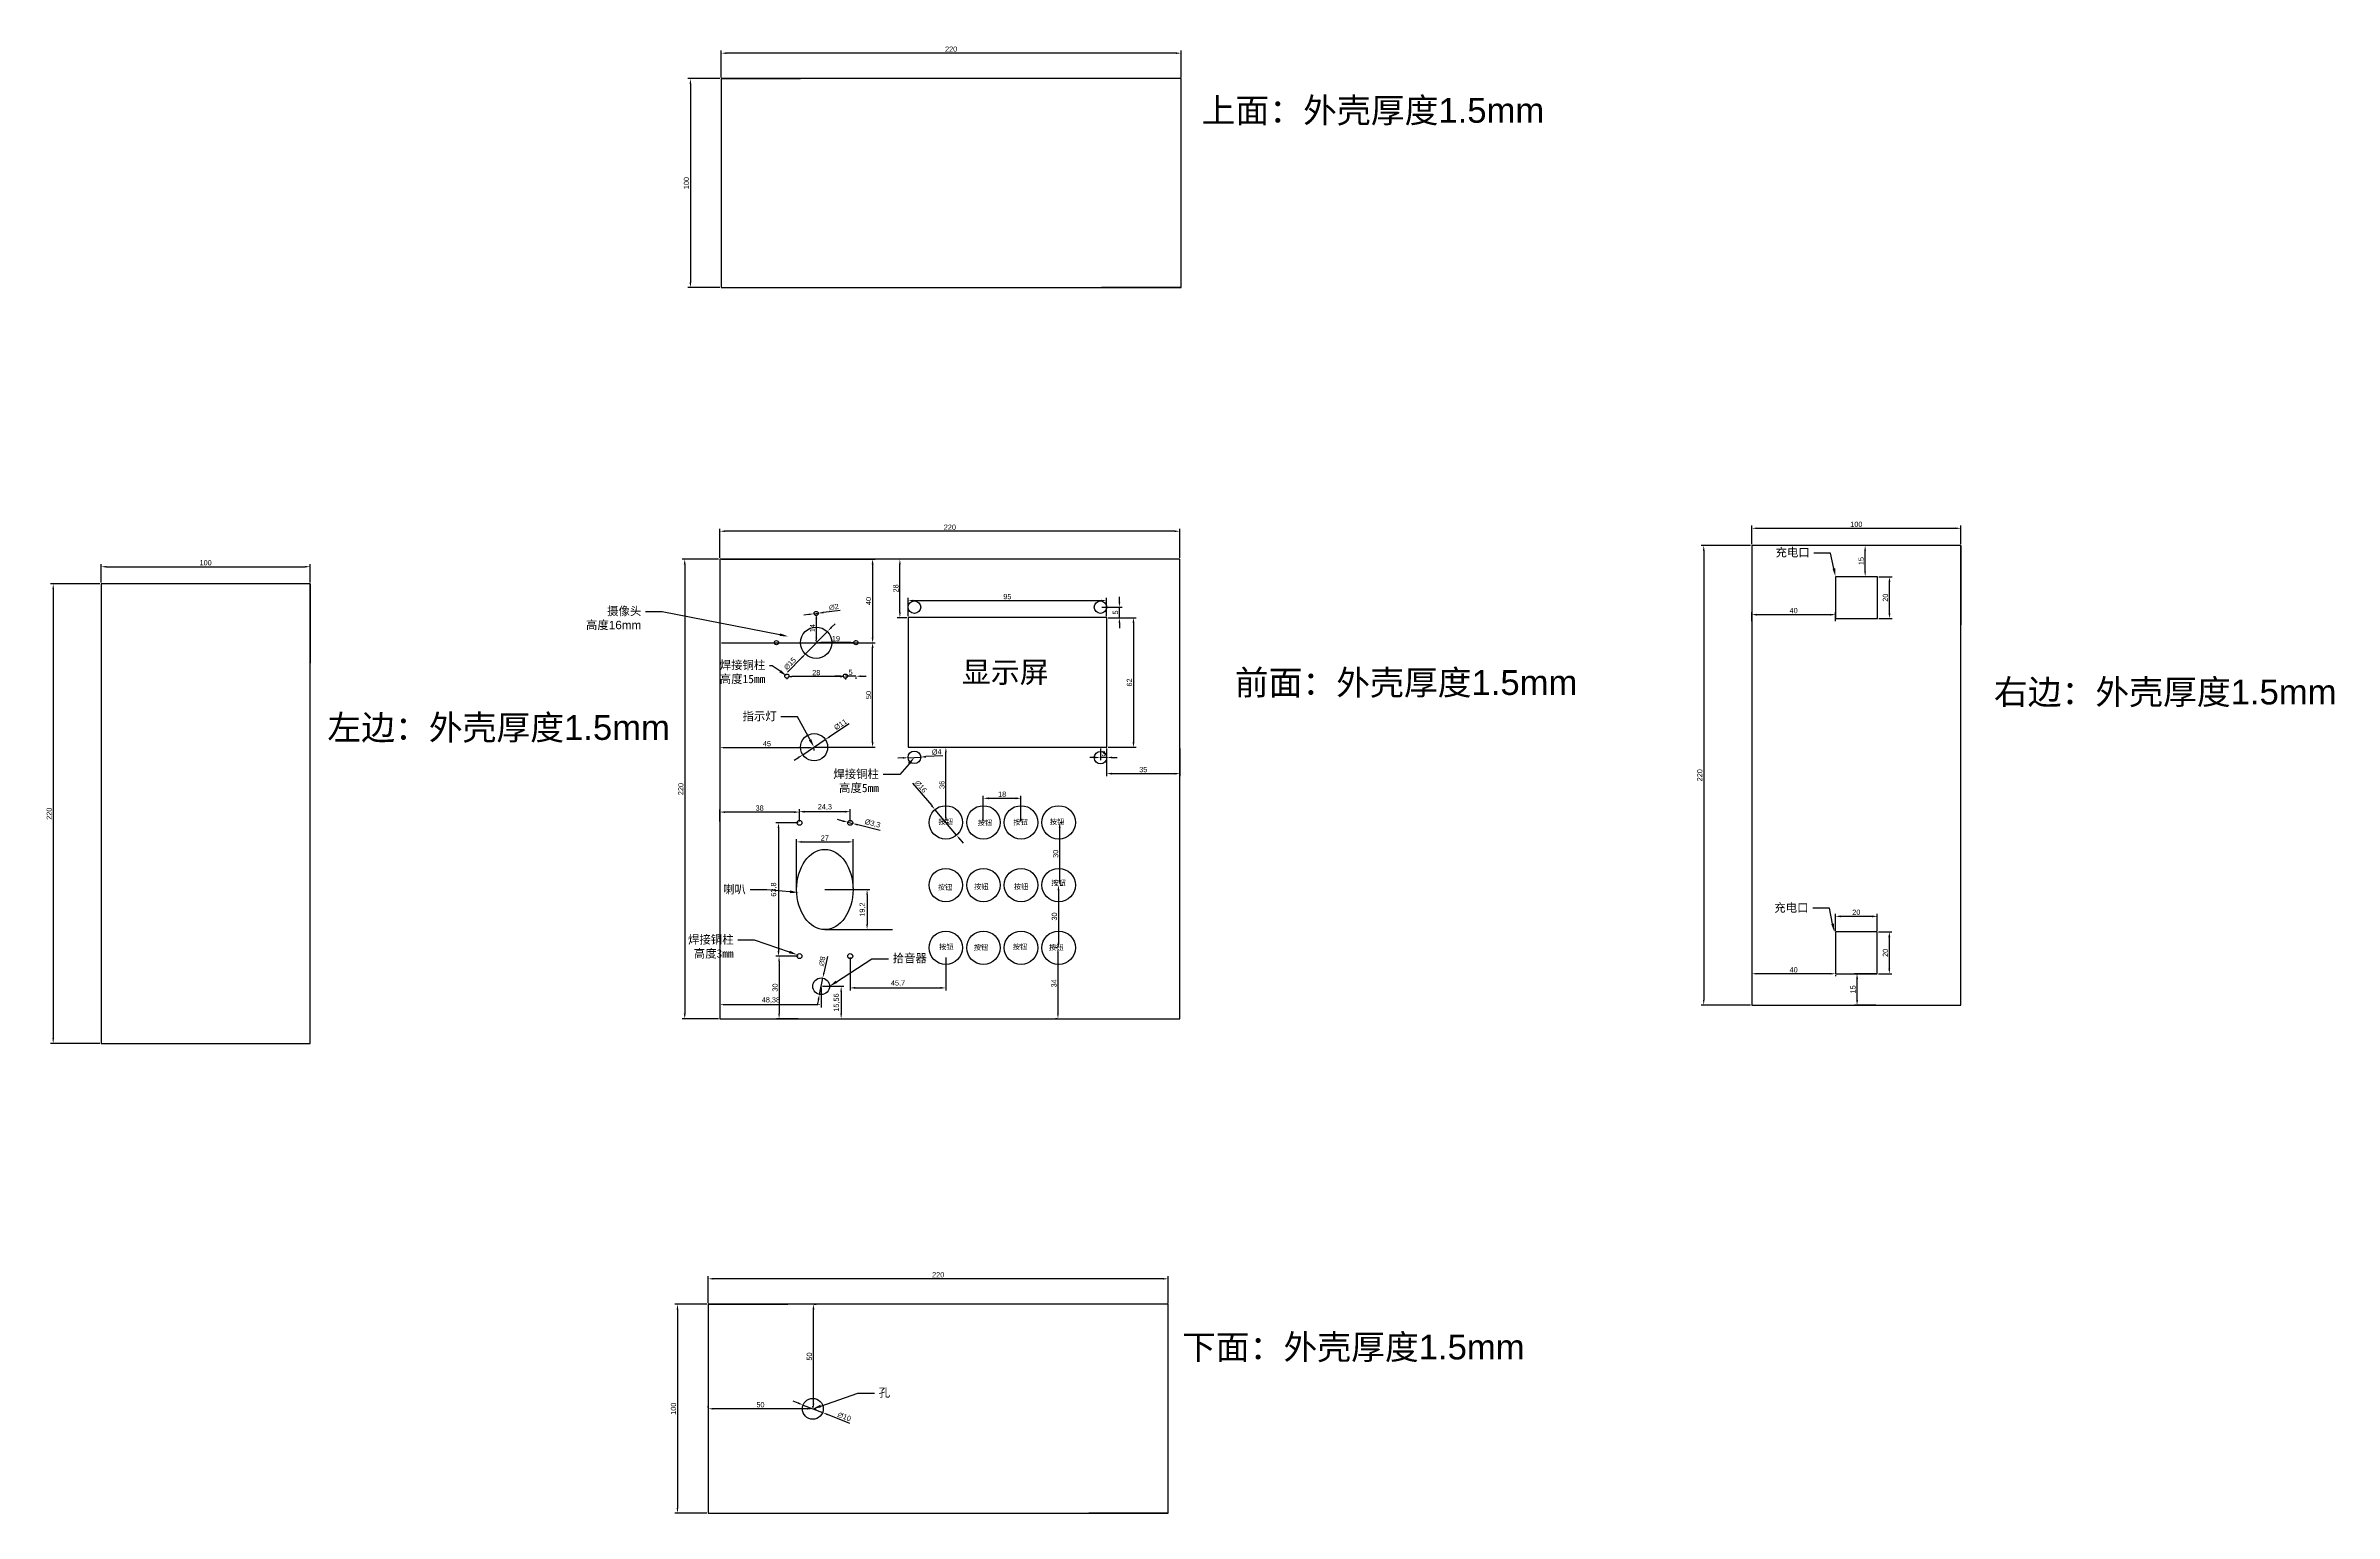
# Model space of a CAD drawing. Header units: millimetres. Extents: x 1762 to 3359, y 1569 to 2272.
# Drawn here: x 1762 to 2857, y 1569 to 2272 of the extents above; entities that cross this region are included whole.
import ezdxf
from ezdxf import colors
from ezdxf.entities.mleader import LeaderData, LeaderLine
from ezdxf.math import Vec2, Vec3

# ---------------------------------------------------------------- set-up
doc = ezdxf.new("R2010")
doc.units = ezdxf.units.MM
doc.linetypes.add('JIS_02_1.2', pattern=[2.5, 1.25, -1.25])
doc.layers.add('虚线', color=7, linetype='JIS_02_1.2')
doc.styles.get("Standard").update_dxf_attribs({"font": 'arial.ttf'})
doc.dimstyles.new('ISO-25', dxfattribs={"dimtxt": 2.5, "dimasz": 2.5, "dimexe": 1.25, "dimexo": 0.625, "dimtad": 1, "dimtxsty": 'Standard', "dimcen": 2.5, "dimadec": 0, "dimazin": 0, "dimtfac": 1, "dimtmove": 0, "dimatfit": 3, "dimfxl": 1, "dimarcsym": 0})

# ---------------------------------------------------------------- blocks, each defined once
blk = doc.blocks.new('*D18')
at = {"color": 0, "lineweight": -2, "transparency": 16777216}
for p, q in [((2084.9, 2026.6), (2084.9, 2040.5)), ((2302.4, 2039.3), (2087.4, 2039.3)), ((2304.9, 2026.6), (2304.9, 2040.5))]:
    blk.add_line(p, q, dxfattribs=at)
at = {"color": 0, "transparency": 16777216}
for points in [[(2087.4, 2039.7), (2087.4, 2038.9), (2084.9, 2039.3)], [(2302.4, 2039.7), (2302.4, 2038.9), (2304.9, 2039.3)]]:
    blk.add_solid(points, dxfattribs=at)
at = {"layer": 'Defpoints', "color": 0, "transparency": 16777216}
for p in [(2084.9, 2039.3), (2084.9, 2025.9), (2304.9, 2025.9)]:
    blk.add_point(p, dxfattribs=at)
at = {"color": 0, "transparency": 16777216, "insert": (2194.9, 2041.2), "char_height": 2.5, "attachment_point": 5}
blk.add_mtext('220', dxfattribs=at)
blk = doc.blocks.new('*D19')
at = {"color": 0, "lineweight": -2, "transparency": 16777216}
for p, q in [((2177.1, 1918.7), (2186.2, 1908)), ((2198.1, 1893.8), (2187.8, 1906)), ((2199.7, 1891.9), (2201.3, 1890))]:
    blk.add_line(p, q, dxfattribs=at)
at = {"color": 0, "transparency": 16777216}
for points in [[(2186.5, 1908.2), (2185.9, 1907.7), (2187.8, 1906)], [(2200, 1892.2), (2199.4, 1891.6), (2198.1, 1893.8)]]:
    blk.add_solid(points, dxfattribs=at)
at = {"layer": 'Defpoints', "color": 0, "transparency": 16777216}
for p in [(2187.8, 1906), (2198.1, 1893.8)]:
    blk.add_point(p, dxfattribs=at)
at = {"color": 0, "transparency": 16777216, "insert": (2181, 1917.1), "char_height": 2.5, "attachment_point": 5, "rotation": 310.2018}
blk.add_mtext('∅16', dxfattribs=at)
blk = doc.blocks.new('*D2')
at = {"color": 0, "lineweight": -2, "transparency": 16777216}
for p, q in [((2124.5, 1932.3), (2135.3, 1939.6)), ((2146.7, 1947.1), (2137.4, 1940.9)), ((2122.5, 1930.9), (2120.4, 1929.5))]:
    blk.add_line(p, q, dxfattribs=at)
at = {"color": 0, "transparency": 16777216}
for points in [[(2137.2, 1941.3), (2137.7, 1940.6), (2135.3, 1939.6)], [(2122.2, 1931.3), (2122.7, 1930.6), (2124.5, 1932.3)]]:
    blk.add_solid(points, dxfattribs=at)
at = {"layer": 'Defpoints', "color": 0, "transparency": 16777216}
for p in [(2135.3, 1939.6), (2124.5, 1932.3)]:
    blk.add_point(p, dxfattribs=at)
at = {"color": 0, "transparency": 16777216, "insert": (2142.6, 1946.8), "char_height": 2.5, "width": 6.297, "attachment_point": 5, "rotation": 33.7906}
blk.add_mtext('%%C11', dxfattribs=at)
blk = doc.blocks.new('*D3')
at = {"color": 0, "lineweight": -2, "transparency": 16777216}
for p, q in [((2174.9, 1998.6), (2174.9, 2007.4)), ((2177.4, 2006.1), (2267.4, 2006.1)), ((2269.9, 1998.6), (2269.9, 2007.4))]:
    blk.add_line(p, q, dxfattribs=at)
at = {"color": 0, "transparency": 16777216}
for points in [[(2177.4, 2006.5), (2177.4, 2005.7), (2174.9, 2006.1)], [(2267.4, 2006.5), (2267.4, 2005.7), (2269.9, 2006.1)]]:
    blk.add_solid(points, dxfattribs=at)
at = {"layer": 'Defpoints', "color": 0, "transparency": 16777216}
for p in [(2269.9, 2006.1), (2174.9, 1997.9), (2269.9, 1997.9)]:
    blk.add_point(p, dxfattribs=at)
at = {"color": 0, "transparency": 16777216, "insert": (2222.4, 2008), "char_height": 2.5, "attachment_point": 5}
blk.add_mtext('95', dxfattribs=at)
blk = doc.blocks.new('*D4')
at = {"color": 0, "lineweight": -2, "transparency": 16777216}
for p, q in [((2270.6, 1997.9), (2284, 1997.9)), ((2282.7, 1995.4), (2282.7, 1938.4)), ((2270.6, 1935.9), (2284, 1935.9))]:
    blk.add_line(p, q, dxfattribs=at)
at = {"color": 0, "transparency": 16777216}
for points in [[(2282.3, 1995.4), (2283.2, 1995.4), (2282.7, 1997.9)], [(2282.3, 1938.4), (2283.2, 1938.4), (2282.7, 1935.9)]]:
    blk.add_solid(points, dxfattribs=at)
at = {"layer": 'Defpoints', "color": 0, "transparency": 16777216}
for p in [(2269.9, 1997.9), (2269.9, 1935.9), (2282.7, 1935.9)]:
    blk.add_point(p, dxfattribs=at)
at = {"color": 0, "transparency": 16777216, "insert": (2280.8, 1966.9), "char_height": 2.5, "attachment_point": 5, "rotation": 90}
blk.add_mtext('62', dxfattribs=at)
blk = doc.blocks.new('*D5')
at = {"color": 0, "lineweight": -2, "transparency": 16777216}
for p, q in [((2174.3, 2025.9), (2169.7, 2025.9)), ((2171, 2000.4), (2171, 2023.4)), ((2174.3, 1997.9), (2169.7, 1997.9))]:
    blk.add_line(p, q, dxfattribs=at)
at = {"color": 0, "transparency": 16777216}
for points in [[(2170.6, 2023.4), (2171.4, 2023.4), (2171, 2025.9)], [(2170.6, 2000.4), (2171.4, 2000.4), (2171, 1997.9)]]:
    blk.add_solid(points, dxfattribs=at)
at = {"layer": 'Defpoints', "color": 0, "transparency": 16777216}
for p in [(2171, 2025.9), (2174.9, 2025.9), (2174.9, 1997.9)]:
    blk.add_point(p, dxfattribs=at)
at = {"color": 0, "transparency": 16777216, "insert": (2169.1, 2011.9), "char_height": 2.5, "attachment_point": 5, "rotation": 90}
blk.add_mtext('28', dxfattribs=at)
blk = doc.blocks.new('*D6')
at = {"color": 0, "lineweight": -2, "transparency": 16777216}
for p, q in [((2269.9, 1935.3), (2269.9, 1922)), ((2304.9, 1935.3), (2304.9, 1922)), ((2272.4, 1923.3), (2302.4, 1923.3))]:
    blk.add_line(p, q, dxfattribs=at)
at = {"color": 0, "transparency": 16777216}
for points in [[(2272.4, 1923.7), (2272.4, 1922.8), (2269.9, 1923.3)], [(2302.4, 1923.7), (2302.4, 1922.8), (2304.9, 1923.3)]]:
    blk.add_solid(points, dxfattribs=at)
at = {"layer": 'Defpoints', "color": 0, "transparency": 16777216}
for p in [(2269.9, 1935.9), (2304.9, 1935.9), (2304.9, 1923.3)]:
    blk.add_point(p, dxfattribs=at)
at = {"color": 0, "transparency": 16777216, "insert": (2287.4, 1925.2), "char_height": 2.5, "attachment_point": 5}
blk.add_mtext('35', dxfattribs=at)
blk = doc.blocks.new('*D1')
at = {"color": 0, "lineweight": -2, "transparency": 16777216}
for p, q in [((2084.9, 1935.3), (2084.9, 1934.4)), ((2127.4, 1935.7), (2087.4, 1935.7)), ((2129.9, 1935.3), (2129.9, 1934.4))]:
    blk.add_line(p, q, dxfattribs=at)
at = {"color": 0, "transparency": 16777216}
for points in [[(2087.4, 1936.1), (2087.4, 1935.3), (2084.9, 1935.7)], [(2127.4, 1936.1), (2127.4, 1935.3), (2129.9, 1935.7)]]:
    blk.add_solid(points, dxfattribs=at)
at = {"layer": 'Defpoints', "color": 0, "transparency": 16777216}
for p in [(2084.9, 1935.9), (2084.9, 1935.7), (2129.9, 1935.9)]:
    blk.add_point(p, dxfattribs=at)
at = {"color": 0, "transparency": 16777216, "insert": (2107.4, 1937.6), "char_height": 2.5, "attachment_point": 5}
blk.add_mtext('45', dxfattribs=at)
blk = doc.blocks.new('*D7')
at = {"color": 0, "lineweight": -2, "transparency": 16777216}
for p, q in [((2136.3, 1835.8), (2134.6, 1827.9)), ((2132.5, 1817.6), (2134.1, 1825.4)), ((2132, 1815.1), (2131.5, 1812.7))]:
    blk.add_line(p, q, dxfattribs=at)
at = {"color": 0, "transparency": 16777216}
for points in [[(2131.6, 1815.2), (2132.4, 1815), (2132.5, 1817.6)], [(2134.2, 1827.9), (2135, 1827.8), (2134.1, 1825.4)]]:
    blk.add_solid(points, dxfattribs=at)
at = {"layer": 'Defpoints', "color": 0, "transparency": 16777216}
for p in [(2132.5, 1817.6), (2134.1, 1825.4)]:
    blk.add_point(p, dxfattribs=at)
at = {"color": 0, "transparency": 16777216, "insert": (2133.8, 1833.5), "char_height": 2.5, "attachment_point": 5, "rotation": 78.3504}
blk.add_mtext('∅8', dxfattribs=at)
blk = doc.blocks.new('*D10')
at = {"color": 0, "lineweight": -2, "transparency": 16777216}
for p, q in [((2193, 1902.4), (2193, 1933.4)), ((2193.6, 1935.9), (2194.2, 1935.9)), ((2193.6, 1899.9), (2194.2, 1899.9))]:
    blk.add_line(p, q, dxfattribs=at)
at = {"color": 0, "transparency": 16777216}
for points in [[(2192.6, 1933.4), (2193.4, 1933.4), (2193, 1935.9)], [(2192.6, 1902.4), (2193.4, 1902.4), (2193, 1899.9)]]:
    blk.add_solid(points, dxfattribs=at)
at = {"layer": 'Defpoints', "color": 0, "transparency": 16777216}
for p in [(2192.9, 1935.9), (2193, 1935.9), (2192.9, 1899.9)]:
    blk.add_point(p, dxfattribs=at)
at = {"color": 0, "transparency": 16777216, "insert": (2191.1, 1917.9), "char_height": 2.5, "attachment_point": 5, "rotation": 90}
blk.add_mtext('36', dxfattribs=at)
blk = doc.blocks.new('*D11')
at = {"color": 0, "lineweight": -2, "transparency": 16777216}
for p, q in [((2210.9, 1900.6), (2210.9, 1912.7)), ((2213.4, 1911.5), (2226.4, 1911.5)), ((2228.9, 1900.6), (2228.9, 1912.7))]:
    blk.add_line(p, q, dxfattribs=at)
at = {"color": 0, "transparency": 16777216}
for points in [[(2213.4, 1911.9), (2213.4, 1911), (2210.9, 1911.5)], [(2226.4, 1911.9), (2226.4, 1911), (2228.9, 1911.5)]]:
    blk.add_solid(points, dxfattribs=at)
at = {"layer": 'Defpoints', "color": 0, "transparency": 16777216}
for p in [(2228.9, 1911.5), (2210.9, 1899.9), (2228.9, 1899.9)]:
    blk.add_point(p, dxfattribs=at)
at = {"color": 0, "transparency": 16777216, "insert": (2219.9, 1913.4), "char_height": 2.5, "attachment_point": 5}
blk.add_mtext('18', dxfattribs=at)
blk = doc.blocks.new('*D12')
at = {"color": 0, "lineweight": -2, "transparency": 16777216}
for p, q in [((2247.4, 1897.4), (2247.4, 1872.4)), ((2247.6, 1899.9), (2248.7, 1899.9)), ((2247.6, 1869.9), (2248.7, 1869.9))]:
    blk.add_line(p, q, dxfattribs=at)
at = {"color": 0, "transparency": 16777216}
for points in [[(2247, 1897.4), (2247.9, 1897.4), (2247.4, 1899.9)], [(2247, 1872.4), (2247.9, 1872.4), (2247.4, 1869.9)]]:
    blk.add_solid(points, dxfattribs=at)
at = {"layer": 'Defpoints', "color": 0, "transparency": 16777216}
for p in [(2246.9, 1899.9), (2246.9, 1869.9), (2247.4, 1869.9)]:
    blk.add_point(p, dxfattribs=at)
at = {"color": 0, "transparency": 16777216, "insert": (2245.5, 1884.9), "char_height": 2.5, "attachment_point": 5, "rotation": 90}
blk.add_mtext('30', dxfattribs=at)
blk = doc.blocks.new('*D13')
at = {"color": 0, "lineweight": -2, "transparency": 16777216}
for p, q in [((2246.3, 1869.9), (2245.6, 1869.9)), ((2246.8, 1867.4), (2246.8, 1842.4)), ((2246.3, 1839.9), (2245.6, 1839.9))]:
    blk.add_line(p, q, dxfattribs=at)
at = {"color": 0, "transparency": 16777216}
for points in [[(2246.4, 1867.4), (2247.3, 1867.4), (2246.8, 1869.9)], [(2246.4, 1842.4), (2247.3, 1842.4), (2246.8, 1839.9)]]:
    blk.add_solid(points, dxfattribs=at)
at = {"layer": 'Defpoints', "color": 0, "transparency": 16777216}
for p in [(2246.9, 1869.9), (2246.8, 1839.9), (2246.9, 1839.9)]:
    blk.add_point(p, dxfattribs=at)
at = {"color": 0, "transparency": 16777216, "insert": (2244.9, 1854.9), "char_height": 2.5, "attachment_point": 5, "rotation": 90}
blk.add_mtext('30', dxfattribs=at)
blk = doc.blocks.new('*D14')
at = {"color": 0, "lineweight": -2, "transparency": 16777216}
for p, q in [((2246.3, 1839.9), (2245.4, 1839.9)), ((2246.6, 1837.4), (2246.6, 1808.4)), ((2246.3, 1805.9), (2245.4, 1805.9))]:
    blk.add_line(p, q, dxfattribs=at)
at = {"color": 0, "transparency": 16777216}
for points in [[(2246.2, 1837.4), (2247, 1837.4), (2246.6, 1839.9)], [(2246.2, 1808.4), (2247, 1808.4), (2246.6, 1805.9)]]:
    blk.add_solid(points, dxfattribs=at)
at = {"layer": 'Defpoints', "color": 0, "transparency": 16777216}
for p in [(2246.9, 1839.9), (2246.6, 1805.9), (2246.9, 1805.9)]:
    blk.add_point(p, dxfattribs=at)
at = {"color": 0, "transparency": 16777216, "insert": (2244.7, 1822.9), "char_height": 2.5, "attachment_point": 5, "rotation": 90}
blk.add_mtext('34', dxfattribs=at)
blk = doc.blocks.new('*D15')
at = {"color": 0, "lineweight": -2, "transparency": 16777216}
for p, q in [((2084.3, 2025.9), (2066.8, 2025.9)), ((2068.1, 2023.4), (2068.1, 1808.4)), ((2084.3, 1805.9), (2066.8, 1805.9))]:
    blk.add_line(p, q, dxfattribs=at)
at = {"color": 0, "transparency": 16777216}
for points in [[(2067.6, 2023.4), (2068.5, 2023.4), (2068.1, 2025.9)], [(2067.6, 1808.4), (2068.5, 1808.4), (2068.1, 1805.9)]]:
    blk.add_solid(points, dxfattribs=at)
at = {"layer": 'Defpoints', "color": 0, "transparency": 16777216}
for p in [(2084.9, 2025.9), (2068.1, 1805.9), (2084.9, 1805.9)]:
    blk.add_point(p, dxfattribs=at)
at = {"color": 0, "transparency": 16777216, "insert": (2066.2, 1915.9), "char_height": 2.5, "attachment_point": 5, "rotation": 90}
blk.add_mtext('220', dxfattribs=at)
blk = doc.blocks.new('*D16')
at = {"layer": 'Defpoints', "color": 0, "lineweight": -2, "transparency": 16777216}
for p, q in [((2172.4, 1930.8), (2170, 1930.7)), ((2174.9, 1930.9), (2180.9, 1931.2)), ((2191.5, 1931.8), (2183.4, 1931.4))]:
    blk.add_line(p, q, dxfattribs=at)
at = {"layer": 'Defpoints', "color": 0, "transparency": 16777216}
for p in [(2174.9, 1930.9), (2180.9, 1931.2)]:
    blk.add_point(p, dxfattribs=at)
for points in [[(2172.4, 1931.2), (2172.5, 1930.4), (2174.9, 1930.9)], [(2183.4, 1931.8), (2183.5, 1930.9), (2180.9, 1931.2)]]:
    blk.add_solid(points, dxfattribs=at)
at = {"layer": 'Defpoints', "color": 0, "transparency": 16777216, "insert": (2188.6, 1933.6), "char_height": 2.5, "width": 2.841615831528088e-13, "attachment_point": 5, "rotation": 2.8673}
blk.add_mtext('%%C4', dxfattribs=at)
blk = doc.blocks.new('*D17')
at = {"layer": 'Defpoints', "color": 0, "lineweight": -2, "transparency": 16777216}
for p, q in [((2276, 2005.4), (2276, 2007.9)), ((2267.6, 2002.9), (2277.3, 2002.9)), ((2270.6, 1997.9), (2277.3, 1997.9)), ((2276, 1997.9), (2276, 2002.9)), ((2276, 1995.4), (2276, 1992.9))]:
    blk.add_line(p, q, dxfattribs=at)
at = {"layer": 'Defpoints', "color": 0, "transparency": 16777216}
for p in [(2266.9, 2002.9), (2269.9, 1997.9), (2276, 2002.9)]:
    blk.add_point(p, dxfattribs=at)
for points in [[(2275.6, 2005.4), (2276.4, 2005.4), (2276, 2002.9)], [(2275.6, 1995.4), (2276.4, 1995.4), (2276, 1997.9)]]:
    blk.add_solid(points, dxfattribs=at)
at = {"layer": 'Defpoints', "color": 0, "transparency": 16777216, "insert": (2274.1, 2000.4), "char_height": 2.5, "attachment_point": 5, "rotation": 90}
blk.add_mtext('5', dxfattribs=at)
blk = doc.blocks.new('*D22')
at = {"color": 0, "lineweight": -2, "transparency": 16777216}
for p, q in [((2085.5, 2256.5), (2085.5, 2269.4)), ((2303, 2268.1), (2088, 2268.1)), ((2305.5, 2256.5), (2305.5, 2269.4))]:
    blk.add_line(p, q, dxfattribs=at)
at = {"color": 0, "transparency": 16777216}
for points in [[(2088, 2268.5), (2088, 2267.7), (2085.5, 2268.1)], [(2303, 2268.5), (2303, 2267.7), (2305.5, 2268.1)]]:
    blk.add_solid(points, dxfattribs=at)
at = {"layer": 'Defpoints', "color": 0, "transparency": 16777216}
for p in [(2085.5, 2268.1), (2085.5, 2255.9), (2305.5, 2255.9)]:
    blk.add_point(p, dxfattribs=at)
at = {"color": 0, "transparency": 16777216, "insert": (2195.5, 2270), "char_height": 2.5, "attachment_point": 5}
blk.add_mtext('220', dxfattribs=at)
blk = doc.blocks.new('*D23')
at = {"color": 0, "lineweight": -2, "transparency": 16777216}
for p, q in [((2084.9, 2255.9), (2069.5, 2255.9)), ((2070.8, 2253.4), (2070.8, 2158.4)), ((2084.9, 2155.9), (2069.5, 2155.9))]:
    blk.add_line(p, q, dxfattribs=at)
at = {"color": 0, "transparency": 16777216}
for points in [[(2070.4, 2253.4), (2071.2, 2253.4), (2070.8, 2255.9)], [(2070.4, 2158.4), (2071.2, 2158.4), (2070.8, 2155.9)]]:
    blk.add_solid(points, dxfattribs=at)
at = {"layer": 'Defpoints', "color": 0, "transparency": 16777216}
for p in [(2085.5, 2255.9), (2070.8, 2155.9), (2085.5, 2155.9)]:
    blk.add_point(p, dxfattribs=at)
at = {"color": 0, "transparency": 16777216, "insert": (2068.9, 2205.9), "char_height": 2.5, "attachment_point": 5, "rotation": 90}
blk.add_mtext('100', dxfattribs=at)
blk = doc.blocks.new('*D25')
at = {"color": 0, "lineweight": -2, "transparency": 16777216}
for p, q in [((2079.3, 1669.9), (2079.3, 1682.7)), ((2296.8, 1681.5), (2081.8, 1681.5)), ((2299.3, 1669.9), (2299.3, 1682.7))]:
    blk.add_line(p, q, dxfattribs=at)
at = {"color": 0, "transparency": 16777216}
for points in [[(2081.8, 1681.9), (2081.8, 1681.1), (2079.3, 1681.5)], [(2296.8, 1681.9), (2296.8, 1681.1), (2299.3, 1681.5)]]:
    blk.add_solid(points, dxfattribs=at)
at = {"layer": 'Defpoints', "color": 0, "transparency": 16777216}
for p in [(2079.3, 1681.5), (2079.3, 1669.3), (2299.3, 1669.3)]:
    blk.add_point(p, dxfattribs=at)
at = {"color": 0, "transparency": 16777216, "insert": (2189.3, 1683.4), "char_height": 2.5, "attachment_point": 5}
blk.add_mtext('220', dxfattribs=at)
blk = doc.blocks.new('*D26')
at = {"color": 0, "lineweight": -2, "transparency": 16777216}
for p, q in [((2078.7, 1669.3), (2063.4, 1669.3)), ((2064.6, 1666.8), (2064.6, 1571.8)), ((2078.7, 1569.3), (2063.4, 1569.3))]:
    blk.add_line(p, q, dxfattribs=at)
at = {"color": 0, "transparency": 16777216}
for points in [[(2064.2, 1666.8), (2065, 1666.8), (2064.6, 1669.3)], [(2064.2, 1571.8), (2065, 1571.8), (2064.6, 1569.3)]]:
    blk.add_solid(points, dxfattribs=at)
at = {"layer": 'Defpoints', "color": 0, "transparency": 16777216}
for p in [(2079.3, 1669.3), (2064.6, 1569.3), (2079.3, 1569.3)]:
    blk.add_point(p, dxfattribs=at)
at = {"color": 0, "transparency": 16777216, "insert": (2062.7, 1619.3), "char_height": 2.5, "attachment_point": 5, "rotation": 90}
blk.add_mtext('100', dxfattribs=at)
blk = doc.blocks.new('*D27')
at = {"color": 0, "lineweight": -2, "transparency": 16777216}
for p, q in [((2079.3, 1619.9), (2079.3, 1620.5)), ((2129.3, 1619.9), (2129.3, 1620.5)), ((2126.8, 1619.3), (2081.8, 1619.3))]:
    blk.add_line(p, q, dxfattribs=at)
at = {"color": 0, "transparency": 16777216}
for points in [[(2081.8, 1619.7), (2081.8, 1618.9), (2079.3, 1619.3)], [(2126.8, 1619.7), (2126.8, 1618.9), (2129.3, 1619.3)]]:
    blk.add_solid(points, dxfattribs=at)
at = {"layer": 'Defpoints', "color": 0, "transparency": 16777216}
for p in [(2079.3, 1619.3), (2079.3, 1619.3), (2129.3, 1619.3)]:
    blk.add_point(p, dxfattribs=at)
at = {"color": 0, "transparency": 16777216, "insert": (2104.3, 1621.2), "char_height": 2.5, "attachment_point": 5}
blk.add_mtext('50', dxfattribs=at)
blk = doc.blocks.new('*D24')
at = {"color": 0, "lineweight": -2, "transparency": 16777216}
for p, q in [((2129.6, 1621.8), (2129.6, 1666.8)), ((2130, 1669.3), (2130.9, 1669.3)), ((2130, 1619.3), (2130.9, 1619.3))]:
    blk.add_line(p, q, dxfattribs=at)
at = {"color": 0, "transparency": 16777216}
for points in [[(2129.2, 1666.8), (2130.1, 1666.8), (2129.6, 1669.3)], [(2129.2, 1621.8), (2130.1, 1621.8), (2129.6, 1619.3)]]:
    blk.add_solid(points, dxfattribs=at)
at = {"layer": 'Defpoints', "color": 0, "transparency": 16777216}
for p in [(2129.3, 1669.3), (2129.6, 1669.3), (2129.3, 1619.3)]:
    blk.add_point(p, dxfattribs=at)
at = {"color": 0, "transparency": 16777216, "insert": (2127.7, 1644.3), "char_height": 2.5, "attachment_point": 5, "rotation": 90}
blk.add_mtext('50', dxfattribs=at)
blk = doc.blocks.new('*D28')
at = {"color": 0, "lineweight": -2, "transparency": 16777216}
for p, q in [((2122.4, 1622), (2120, 1622.9)), ((2124.7, 1621.1), (2134, 1617.5)), ((2147.1, 1612.3), (2136.3, 1616.5))]:
    blk.add_line(p, q, dxfattribs=at)
at = {"color": 0, "transparency": 16777216}
for points in [[(2122.5, 1622.4), (2122.2, 1621.6), (2124.7, 1621.1)], [(2136.5, 1616.9), (2136.2, 1616.2), (2134, 1617.5)]]:
    blk.add_solid(points, dxfattribs=at)
at = {"layer": 'Defpoints', "color": 0, "transparency": 16777216}
for p in [(2124.7, 1621.1), (2134, 1617.5)]:
    blk.add_point(p, dxfattribs=at)
at = {"color": 0, "transparency": 16777216, "insert": (2144.4, 1615.5), "char_height": 2.5, "attachment_point": 5, "rotation": 338.5543}
blk.add_mtext('∅10', dxfattribs=at)
blk = doc.blocks.new('*D29')
at = {"color": 0, "lineweight": -2, "transparency": 16777216}
for p, q in [((1788.9, 2014.8), (1788.9, 2023.6)), ((1791.4, 2022.3), (1886.4, 2022.3)), ((1888.9, 2014.8), (1888.9, 2023.6))]:
    blk.add_line(p, q, dxfattribs=at)
at = {"color": 0, "transparency": 16777216}
for points in [[(1791.4, 2022.7), (1791.4, 2021.9), (1788.9, 2022.3)], [(1886.4, 2022.7), (1886.4, 2021.9), (1888.9, 2022.3)]]:
    blk.add_solid(points, dxfattribs=at)
at = {"layer": 'Defpoints', "color": 0, "transparency": 16777216}
for p in [(1788.9, 2014.1), (1888.9, 2022.3), (1888.9, 2014.1)]:
    blk.add_point(p, dxfattribs=at)
at = {"color": 0, "transparency": 16777216, "insert": (1838.9, 2024.2), "char_height": 2.5, "attachment_point": 5}
blk.add_mtext('100', dxfattribs=at)
blk = doc.blocks.new('*D30')
at = {"color": 0, "lineweight": -2, "transparency": 16777216}
for p, q in [((1788.3, 2014.1), (1764.7, 2014.1)), ((1766, 2011.6), (1766, 1796.6)), ((1788.3, 1794.1), (1764.7, 1794.1))]:
    blk.add_line(p, q, dxfattribs=at)
at = {"color": 0, "transparency": 16777216}
for points in [[(1765.6, 2011.6), (1766.4, 2011.6), (1766, 2014.1)], [(1765.6, 1796.6), (1766.4, 1796.6), (1766, 1794.1)]]:
    blk.add_solid(points, dxfattribs=at)
at = {"layer": 'Defpoints', "color": 0, "transparency": 16777216}
for p in [(1788.9, 2014.1), (1766, 1794.1), (1788.9, 1794.1)]:
    blk.add_point(p, dxfattribs=at)
at = {"color": 0, "transparency": 16777216, "insert": (1764.1, 1904.1), "char_height": 2.5, "attachment_point": 5, "rotation": 90}
blk.add_mtext('220', dxfattribs=at)
blk = doc.blocks.new('*D31')
at = {"color": 0, "lineweight": -2, "transparency": 16777216}
for p, q in [((2578.5, 2033.1), (2578.5, 2042)), ((2581, 2040.7), (2676, 2040.7)), ((2678.5, 2033.1), (2678.5, 2042))]:
    blk.add_line(p, q, dxfattribs=at)
at = {"color": 0, "transparency": 16777216}
for points in [[(2581, 2041.1), (2581, 2040.3), (2578.5, 2040.7)], [(2676, 2041.1), (2676, 2040.3), (2678.5, 2040.7)]]:
    blk.add_solid(points, dxfattribs=at)
at = {"layer": 'Defpoints', "color": 0, "transparency": 16777216}
for p in [(2678.5, 2040.7), (2578.5, 2032.5), (2678.5, 2032.5)]:
    blk.add_point(p, dxfattribs=at)
at = {"color": 0, "transparency": 16777216, "insert": (2628.5, 2042.6), "char_height": 2.5, "attachment_point": 5}
blk.add_mtext('100', dxfattribs=at)
blk = doc.blocks.new('*D32')
at = {"color": 0, "lineweight": -2, "transparency": 16777216}
for p, q in [((2618.5, 1848.1), (2618.5, 1856.2)), ((2621, 1855), (2636, 1855)), ((2638.5, 1848.1), (2638.5, 1856.2))]:
    blk.add_line(p, q, dxfattribs=at)
at = {"color": 0, "transparency": 16777216}
for points in [[(2621, 1855.4), (2621, 1854.5), (2618.5, 1855)], [(2636, 1855.4), (2636, 1854.5), (2638.5, 1855)]]:
    blk.add_solid(points, dxfattribs=at)
at = {"layer": 'Defpoints', "color": 0, "transparency": 16777216}
for p in [(2638.5, 1855), (2618.5, 1847.5), (2638.5, 1847.5)]:
    blk.add_point(p, dxfattribs=at)
at = {"color": 0, "transparency": 16777216, "insert": (2628.5, 1856.9), "char_height": 2.5, "attachment_point": 5}
blk.add_mtext('20', dxfattribs=at)
blk = doc.blocks.new('*D33')
at = {"color": 0, "lineweight": -2, "transparency": 16777216}
for p, q in [((2639.1, 1847.5), (2645.5, 1847.5)), ((2644.3, 1830), (2644.3, 1845)), ((2639.1, 1827.5), (2645.5, 1827.5))]:
    blk.add_line(p, q, dxfattribs=at)
at = {"color": 0, "transparency": 16777216}
for points in [[(2643.8, 1845), (2644.7, 1845), (2644.3, 1847.5)], [(2643.8, 1830), (2644.7, 1830), (2644.3, 1827.5)]]:
    blk.add_solid(points, dxfattribs=at)
at = {"layer": 'Defpoints', "color": 0, "transparency": 16777216}
for p in [(2638.5, 1847.5), (2644.3, 1847.5), (2638.5, 1827.5)]:
    blk.add_point(p, dxfattribs=at)
at = {"color": 0, "transparency": 16777216, "insert": (2642.4, 1837.5), "char_height": 2.5, "attachment_point": 5, "rotation": 90}
blk.add_mtext('20', dxfattribs=at)
blk = doc.blocks.new('*D34')
at = {"color": 0, "lineweight": -2, "transparency": 16777216}
for p, q in [((2578.5, 1826.9), (2578.5, 1826.3)), ((2616, 1827.5), (2581, 1827.5)), ((2618.5, 1826.9), (2618.5, 1826.3))]:
    blk.add_line(p, q, dxfattribs=at)
at = {"color": 0, "transparency": 16777216}
for points in [[(2581, 1827.9), (2581, 1827.1), (2578.5, 1827.5)], [(2616, 1827.9), (2616, 1827.1), (2618.5, 1827.5)]]:
    blk.add_solid(points, dxfattribs=at)
at = {"layer": 'Defpoints', "color": 0, "transparency": 16777216}
for p in [(2578.5, 1827.5), (2578.5, 1827.5), (2618.5, 1827.5)]:
    blk.add_point(p, dxfattribs=at)
at = {"color": 0, "transparency": 16777216, "insert": (2598.5, 1829.4), "char_height": 2.5, "attachment_point": 5}
blk.add_mtext('40', dxfattribs=at)
blk = doc.blocks.new('*D35')
at = {"color": 0, "lineweight": -2, "transparency": 16777216}
for p, q in [((2637.8, 1827.5), (2627.6, 1827.5)), ((2628.8, 1825), (2628.8, 1815)), ((2637.8, 1812.5), (2627.6, 1812.5))]:
    blk.add_line(p, q, dxfattribs=at)
at = {"color": 0, "transparency": 16777216}
for points in [[(2628.4, 1825), (2629.3, 1825), (2628.8, 1827.5)], [(2628.4, 1815), (2629.3, 1815), (2628.8, 1812.5)]]:
    blk.add_solid(points, dxfattribs=at)
at = {"layer": 'Defpoints', "color": 0, "transparency": 16777216}
for p in [(2638.5, 1827.5), (2628.8, 1812.5), (2638.5, 1812.5)]:
    blk.add_point(p, dxfattribs=at)
at = {"color": 0, "transparency": 16777216, "insert": (2626.9, 1820), "char_height": 2.5, "attachment_point": 5, "rotation": 90}
blk.add_mtext('15', dxfattribs=at)
blk = doc.blocks.new('*D36')
at = {"color": 0, "lineweight": -2, "transparency": 16777216}
for p, q in [((2577.8, 2032.5), (2554.3, 2032.5)), ((2555.5, 2030), (2555.5, 1815)), ((2577.8, 1812.5), (2554.3, 1812.5))]:
    blk.add_line(p, q, dxfattribs=at)
at = {"color": 0, "transparency": 16777216}
for points in [[(2555.1, 2030), (2555.9, 2030), (2555.5, 2032.5)], [(2555.1, 1815), (2555.9, 1815), (2555.5, 1812.5)]]:
    blk.add_solid(points, dxfattribs=at)
at = {"layer": 'Defpoints', "color": 0, "transparency": 16777216}
for p in [(2578.5, 2032.5), (2555.5, 1812.5), (2578.5, 1812.5)]:
    blk.add_point(p, dxfattribs=at)
at = {"color": 0, "transparency": 16777216, "insert": (2553.6, 1922.5), "char_height": 2.5, "attachment_point": 5, "rotation": 90}
blk.add_mtext('220', dxfattribs=at)
blk = doc.blocks.new('*D38')
at = {"color": 0, "lineweight": -2, "transparency": 16777216}
for p, q in [((2122.9, 1900.4), (2122.9, 1906.3)), ((2125.4, 1905.1), (2144.7, 1905.1)), ((2147.2, 1900.4), (2147.2, 1906.3))]:
    blk.add_line(p, q, dxfattribs=at)
at = {"color": 0, "transparency": 16777216}
for points in [[(2125.4, 1905.5), (2125.4, 1904.6), (2122.9, 1905.1)], [(2144.7, 1905.5), (2144.7, 1904.6), (2147.2, 1905.1)]]:
    blk.add_solid(points, dxfattribs=at)
at = {"layer": 'Defpoints', "color": 0, "transparency": 16777216}
for p in [(2147.2, 1905.1), (2122.9, 1899.7), (2147.2, 1899.7)]:
    blk.add_point(p, dxfattribs=at)
at = {"color": 0, "transparency": 16777216, "insert": (2135.1, 1907.2), "char_height": 2.5, "attachment_point": 5}
blk.add_mtext('24,3', dxfattribs=at)
blk = doc.blocks.new('*D39')
at = {"color": 0, "lineweight": -2, "transparency": 16777216}
for p, q in [((2121.6, 1868.5), (2121.6, 1891.9)), ((2124.1, 1890.6), (2146.1, 1890.6)), ((2148.6, 1868.5), (2148.6, 1891.9))]:
    blk.add_line(p, q, dxfattribs=at)
at = {"color": 0, "transparency": 16777216}
for points in [[(2124.1, 1891), (2124.1, 1890.2), (2121.6, 1890.6)], [(2146.1, 1891), (2146.1, 1890.2), (2148.6, 1890.6)]]:
    blk.add_solid(points, dxfattribs=at)
at = {"layer": 'Defpoints', "color": 0, "transparency": 16777216}
for p in [(2148.6, 1890.6), (2121.6, 1867.8), (2148.6, 1867.8)]:
    blk.add_point(p, dxfattribs=at)
at = {"color": 0, "transparency": 16777216, "insert": (2135.1, 1892.5), "char_height": 2.5, "attachment_point": 5}
blk.add_mtext('27', dxfattribs=at)
blk = doc.blocks.new('*D40')
at = {"color": 0, "lineweight": -2, "transparency": 16777216}
for p, q in [((2135.7, 1867.8), (2156.6, 1867.8)), ((2155.3, 1865.3), (2155.3, 1851.1)), ((2135.7, 1848.6), (2156.6, 1848.6))]:
    blk.add_line(p, q, dxfattribs=at)
at = {"color": 0, "transparency": 16777216}
for points in [[(2154.9, 1865.3), (2155.7, 1865.3), (2155.3, 1867.8)], [(2154.9, 1851.1), (2155.7, 1851.1), (2155.3, 1848.6)]]:
    blk.add_solid(points, dxfattribs=at)
at = {"layer": 'Defpoints', "color": 0, "transparency": 16777216}
for p in [(2135.1, 1867.8), (2135.1, 1848.6), (2155.3, 1848.6)]:
    blk.add_point(p, dxfattribs=at)
at = {"color": 0, "transparency": 16777216, "insert": (2153.2, 1858.2), "char_height": 2.5, "attachment_point": 5, "rotation": 90}
blk.add_mtext('19,2', dxfattribs=at)
blk = doc.blocks.new('*D43')
at = {"color": 0, "lineweight": -2, "transparency": 16777216}
for p, q in [((2138.3, 1993.3), (2140, 1995)), ((2136.5, 1991.5), (2126, 1980.8)), ((2117.2, 1971.8), (2124.3, 1979))]:
    blk.add_line(p, q, dxfattribs=at)
at = {"color": 0, "transparency": 16777216}
for points in [[(2138, 1993.6), (2138.6, 1993), (2136.5, 1991.5)], [(2124, 1979.3), (2124.6, 1978.7), (2126, 1980.8)]]:
    blk.add_solid(points, dxfattribs=at)
at = {"layer": 'Defpoints', "color": 0, "transparency": 16777216}
for p in [(2136.5, 1991.5), (2126, 1980.8)]:
    blk.add_point(p, dxfattribs=at)
at = {"color": 0, "transparency": 16777216, "insert": (2118.4, 1975.9), "char_height": 2.5, "attachment_point": 5, "rotation": 45.4566}
blk.add_mtext('∅15', dxfattribs=at)
blk = doc.blocks.new('*D55')
at = {"color": 0, "lineweight": -2, "transparency": 16777216}
for p, q in [((2143.7, 1900.6), (2141.2, 1901.3)), ((2146.1, 1900), (2148.4, 1899.4)), ((2161.5, 1896.1), (2150.8, 1898.8))]:
    blk.add_line(p, q, dxfattribs=at)
at = {"color": 0, "transparency": 16777216}
for points in [[(2143.8, 1901), (2143.6, 1900.2), (2146.1, 1900)], [(2150.9, 1899.2), (2150.7, 1898.4), (2148.4, 1899.4)]]:
    blk.add_solid(points, dxfattribs=at)
at = {"layer": 'Defpoints', "color": 0, "transparency": 16777216}
for p in [(2146.1, 1900), (2148.4, 1899.4)]:
    blk.add_point(p, dxfattribs=at)
at = {"color": 0, "transparency": 16777216, "insert": (2157.9, 1899.3), "char_height": 2.5, "attachment_point": 5, "rotation": 345.8844}
blk.add_mtext('%%C3,3', dxfattribs=at)
blk = doc.blocks.new('*D56')
at = {"color": 0, "lineweight": -2, "transparency": 16777216}
for p, q in [((2084.9, 1900.4), (2084.9, 1906.1)), ((2120.4, 1904.9), (2087.4, 1904.9)), ((2122.9, 1900.4), (2122.9, 1906.1))]:
    blk.add_line(p, q, dxfattribs=at)
at = {"color": 0, "transparency": 16777216}
for points in [[(2087.4, 1905.3), (2087.4, 1904.4), (2084.9, 1904.9)], [(2120.4, 1905.3), (2120.4, 1904.4), (2122.9, 1904.9)]]:
    blk.add_solid(points, dxfattribs=at)
at = {"layer": 'Defpoints', "color": 0, "transparency": 16777216}
for p in [(2084.9, 1904.9), (2084.9, 1899.7), (2122.9, 1899.7)]:
    blk.add_point(p, dxfattribs=at)
at = {"color": 0, "transparency": 16777216, "insert": (2103.9, 1906.8), "char_height": 2.5, "attachment_point": 5}
blk.add_mtext('38', dxfattribs=at)
blk = doc.blocks.new('*D57')
at = {"color": 0, "lineweight": -2, "transparency": 16777216}
for p, q in [((2147.2, 1835.3), (2147.2, 1819.5)), ((2192.9, 1835.3), (2192.9, 1819.5)), ((2149.7, 1820.7), (2190.4, 1820.7))]:
    blk.add_line(p, q, dxfattribs=at)
at = {"color": 0, "transparency": 16777216}
for points in [[(2149.7, 1821.2), (2149.7, 1820.3), (2147.2, 1820.7)], [(2190.4, 1821.2), (2190.4, 1820.3), (2192.9, 1820.7)]]:
    blk.add_solid(points, dxfattribs=at)
at = {"layer": 'Defpoints', "color": 0, "transparency": 16777216}
for p in [(2147.2, 1835.9), (2192.9, 1835.9), (2192.9, 1820.7)]:
    blk.add_point(p, dxfattribs=at)
at = {"color": 0, "transparency": 16777216, "insert": (2170.1, 1822.9), "char_height": 2.5, "attachment_point": 5}
blk.add_mtext('45,7', dxfattribs=at)
blk = doc.blocks.new('*D58')
at = {"color": 0, "lineweight": -2, "transparency": 16777216}
for p, q in [((2122.3, 1835.9), (2111.9, 1835.9)), ((2113.2, 1833.4), (2113.2, 1808.4)), ((2122.3, 1805.9), (2111.9, 1805.9))]:
    blk.add_line(p, q, dxfattribs=at)
at = {"color": 0, "transparency": 16777216}
for points in [[(2112.8, 1833.4), (2113.6, 1833.4), (2113.2, 1835.9)], [(2112.8, 1808.4), (2113.6, 1808.4), (2113.2, 1805.9)]]:
    blk.add_solid(points, dxfattribs=at)
at = {"layer": 'Defpoints', "color": 0, "transparency": 16777216}
for p in [(2122.9, 1835.9), (2113.2, 1805.9), (2122.9, 1805.9)]:
    blk.add_point(p, dxfattribs=at)
at = {"color": 0, "transparency": 16777216, "insert": (2111.3, 1820.9), "char_height": 2.5, "attachment_point": 5, "rotation": 90}
blk.add_mtext('30', dxfattribs=at)
blk = doc.blocks.new('*D59')
at = {"color": 0, "lineweight": -2, "transparency": 16777216}
for p, q in [((2122.3, 1899.7), (2111.7, 1899.7)), ((2112.9, 1897.2), (2112.9, 1838.4)), ((2122.3, 1835.9), (2111.7, 1835.9))]:
    blk.add_line(p, q, dxfattribs=at)
at = {"color": 0, "transparency": 16777216}
for points in [[(2112.5, 1897.2), (2113.4, 1897.2), (2112.9, 1899.7)], [(2112.5, 1838.4), (2113.4, 1838.4), (2112.9, 1835.9)]]:
    blk.add_solid(points, dxfattribs=at)
at = {"layer": 'Defpoints', "color": 0, "transparency": 16777216}
for p in [(2122.9, 1899.7), (2112.9, 1835.9), (2122.9, 1835.9)]:
    blk.add_point(p, dxfattribs=at)
at = {"color": 0, "transparency": 16777216, "insert": (2110.8, 1867.8), "char_height": 2.5, "attachment_point": 5, "rotation": 90}
blk.add_mtext('63,8', dxfattribs=at)
blk = doc.blocks.new('*D61')
at = {"color": 0, "lineweight": -2, "transparency": 16777216}
for p, q in [((2134, 1821.5), (2144.2, 1821.5)), ((2142.9, 1819), (2142.9, 1808.4)), ((2134, 1805.9), (2144.2, 1805.9))]:
    blk.add_line(p, q, dxfattribs=at)
at = {"color": 0, "transparency": 16777216}
for points in [[(2142.5, 1819), (2143.3, 1819), (2142.9, 1821.5)], [(2142.5, 1808.4), (2143.3, 1808.4), (2142.9, 1805.9)]]:
    blk.add_solid(points, dxfattribs=at)
at = {"layer": 'Defpoints', "color": 0, "transparency": 16777216}
for p in [(2133.3, 1821.5), (2133.3, 1805.9), (2142.9, 1805.9)]:
    blk.add_point(p, dxfattribs=at)
at = {"color": 0, "transparency": 16777216, "insert": (2140.8, 1813.7), "char_height": 2.5, "attachment_point": 5, "rotation": 90}
blk.add_mtext('15,56', dxfattribs=at)
blk = doc.blocks.new('*D62')
at = {"color": 0, "lineweight": -2, "transparency": 16777216}
for p, q in [((2084.9, 1820.9), (2084.9, 1811.4)), ((2133.3, 1820.9), (2133.3, 1811.4)), ((2130.8, 1812.7), (2087.4, 1812.7))]:
    blk.add_line(p, q, dxfattribs=at)
at = {"color": 0, "transparency": 16777216}
for points in [[(2087.4, 1813.1), (2087.4, 1812.3), (2084.9, 1812.7)], [(2130.8, 1813.1), (2130.8, 1812.3), (2133.3, 1812.7)]]:
    blk.add_solid(points, dxfattribs=at)
at = {"layer": 'Defpoints', "color": 0, "transparency": 16777216}
for p in [(2084.9, 1821.5), (2133.3, 1821.5), (2084.9, 1812.7)]:
    blk.add_point(p, dxfattribs=at)
at = {"color": 0, "transparency": 16777216, "insert": (2109.3, 1814.8), "char_height": 2.5, "attachment_point": 5}
blk.add_mtext('48,38', dxfattribs=at)
blk = doc.blocks.new('*D68')
at = {"color": 0, "lineweight": -2, "transparency": 16777216}
for p, q in [((2639.2, 2017.5), (2645.6, 2017.5)), ((2644.3, 2000), (2644.3, 2015)), ((2639.2, 1997.5), (2645.6, 1997.5)), ((2130.9, 1986.6), (2130.9, 1987.2)), ((2147.4, 1986), (2133.4, 1986)), ((2149.9, 1986.6), (2149.9, 1987.2))]:
    blk.add_line(p, q, dxfattribs=at)
at = {"color": 0, "transparency": 16777216}
for points in [[(2643.9, 2015), (2644.8, 2015), (2644.3, 2017.5)], [(2643.9, 2000), (2644.8, 2000), (2644.3, 1997.5)], [(2133.4, 1986.4), (2133.4, 1985.6), (2130.9, 1986)], [(2147.4, 1986.4), (2147.4, 1985.6), (2149.9, 1986)]]:
    blk.add_solid(points, dxfattribs=at)
at = {"layer": 'Defpoints', "color": 0, "transparency": 16777216}
for p in [(2638.5, 2017.5), (2644.3, 2017.5), (2638.5, 1997.5), (2130.9, 1986), (2130.9, 1985.9), (2149.9, 1985.9)]:
    blk.add_point(p, dxfattribs=at)
at = {"color": 0, "transparency": 16777216, "insert": (2642.4, 2007.5), "char_height": 2.5, "attachment_point": 5, "rotation": 90}
blk.add_mtext('20', dxfattribs=at)
at = {"color": 0, "transparency": 16777216, "insert": (2140.4, 1987.9), "char_height": 2.5, "attachment_point": 5}
blk.add_mtext('19', dxfattribs=at)
blk = doc.blocks.new('*D69')
at = {"color": 0, "lineweight": -2, "transparency": 16777216}
for p, q in [((2637.9, 2032.5), (2631.5, 2032.5)), ((2632.7, 2020), (2632.7, 2030)), ((2637.9, 2017.5), (2631.5, 2017.5)), ((2142.4, 1969.9), (2139.9, 1969.9)), ((2149.9, 1969.9), (2144.9, 1969.9)), ((2144.9, 1969.3), (2144.9, 1968.6)), ((2149.9, 1969.3), (2149.9, 1968.6)), ((2152.4, 1969.9), (2154.9, 1969.9))]:
    blk.add_line(p, q, dxfattribs=at)
at = {"color": 0, "transparency": 16777216}
for points in [[(2632.3, 2030), (2633.1, 2030), (2632.7, 2032.5)], [(2632.3, 2020), (2633.1, 2020), (2632.7, 2017.5)], [(2142.4, 1970.3), (2142.4, 1969.5), (2144.9, 1969.9)], [(2152.4, 1970.3), (2152.4, 1969.5), (2149.9, 1969.9)]]:
    blk.add_solid(points, dxfattribs=at)
at = {"layer": 'Defpoints', "color": 0, "transparency": 16777216}
for p in [(2632.7, 2032.5), (2638.5, 2032.5), (2638.5, 2017.5), (2144.9, 1969.9), (2144.9, 1969.9), (2149.9, 1969.9)]:
    blk.add_point(p, dxfattribs=at)
at = {"color": 0, "transparency": 16777216, "insert": (2630.8, 2025), "char_height": 2.5, "attachment_point": 5, "rotation": 90}
blk.add_mtext('15', dxfattribs=at)
at = {"color": 0, "transparency": 16777216, "insert": (2147.4, 1971.8), "char_height": 2.5, "attachment_point": 5}
blk.add_mtext('5', dxfattribs=at)
blk = doc.blocks.new('*D67')
at = {"color": 0, "lineweight": -2, "transparency": 16777216}
for p, q in [((2131, 1997.4), (2131, 1988.4)), ((2131.6, 1999.9), (2132.3, 1999.9)), ((2578.5, 1996.2), (2578.5, 2000.6)), ((2581, 1999.4), (2616, 1999.4)), ((2618.5, 1996.2), (2618.5, 2000.6)), ((2131.6, 1985.9), (2132.3, 1985.9))]:
    blk.add_line(p, q, dxfattribs=at)
at = {"color": 0, "transparency": 16777216}
for points in [[(2130.6, 1997.4), (2131.5, 1997.4), (2131, 1999.9)], [(2581, 1999.8), (2581, 1998.9), (2578.5, 1999.4)], [(2616, 1999.8), (2616, 1998.9), (2618.5, 1999.4)], [(2130.6, 1988.4), (2131.5, 1988.4), (2131, 1985.9)]]:
    blk.add_solid(points, dxfattribs=at)
at = {"layer": 'Defpoints', "color": 0, "transparency": 16777216}
for p in [(2130.9, 1999.9), (2578.5, 1995.6), (2618.5, 1999.4), (2618.5, 1995.6), (2130.9, 1985.9), (2131, 1985.9)]:
    blk.add_point(p, dxfattribs=at)
at = {"color": 0, "transparency": 16777216, "insert": (2129.2, 1992.9), "char_height": 2.5, "attachment_point": 5, "rotation": 90}
blk.add_mtext('14', dxfattribs=at)
at = {"color": 0, "transparency": 16777216, "insert": (2598.5, 2001.3), "char_height": 2.5, "attachment_point": 5}
blk.add_mtext('40', dxfattribs=at)
blk = doc.blocks.new('*D64')
at = {"color": 0, "lineweight": -2, "transparency": 16777216}
for p, q in [((2264.4, 1931), (2261.9, 1931)), ((2266.9, 1935.3), (2266.9, 1929.7)), ((2269.9, 1931), (2266.9, 1931)), ((2269.9, 1935.3), (2269.9, 1929.7)), ((2272.4, 1931), (2274.9, 1931))]:
    blk.add_line(p, q, dxfattribs=at)
at = {"color": 0, "transparency": 16777216}
for points in [[(2264.4, 1931.4), (2264.4, 1930.6), (2266.9, 1931)], [(2272.4, 1931.4), (2272.4, 1930.6), (2269.9, 1931)]]:
    blk.add_solid(points, dxfattribs=at)
at = {"layer": 'Defpoints', "color": 0, "transparency": 16777216}
for p in [(2266.9, 1935.9), (2266.9, 1931), (2269.9, 1935.9)]:
    blk.add_point(p, dxfattribs=at)
at = {"color": 0, "transparency": 16777216, "insert": (2268.4, 1932.9), "char_height": 2.5, "attachment_point": 5}
blk.add_mtext('3', dxfattribs=at)
blk = doc.blocks.new('*D70')
at = {"color": 0, "lineweight": -2, "transparency": 16777216}
for p, q in [((2116.9, 1969.3), (2116.9, 1968.5)), ((2142.4, 1969.7), (2119.4, 1969.7)), ((2144.9, 1969.2), (2144.9, 1968.4))]:
    blk.add_line(p, q, dxfattribs=at)
at = {"color": 0, "transparency": 16777216}
for points in [[(2119.4, 1970.1), (2119.4, 1969.3), (2116.9, 1969.7)], [(2142.4, 1970.1), (2142.4, 1969.3), (2144.9, 1969.7)]]:
    blk.add_solid(points, dxfattribs=at)
at = {"layer": 'Defpoints', "color": 0, "transparency": 16777216}
for p in [(2116.9, 1969.9), (2116.9, 1969.7), (2144.9, 1969.9)]:
    blk.add_point(p, dxfattribs=at)
at = {"color": 0, "transparency": 16777216, "insert": (2131, 1971.6), "char_height": 2.5, "attachment_point": 5, "rotation": 359.8598}
blk.add_mtext('28', dxfattribs=at)
blk = doc.blocks.new('*D71')
at = {"color": 0, "lineweight": -2, "transparency": 16777216}
for p, q in [((2127.5, 1999.5), (2125, 1999.2)), ((2130, 1999.8), (2131.9, 2000.1)), ((2142.4, 2001.4), (2134.4, 2000.4))]:
    blk.add_line(p, q, dxfattribs=at)
at = {"color": 0, "transparency": 16777216}
for points in [[(2127.4, 1999.9), (2127.5, 1999.1), (2130, 1999.8)], [(2134.4, 2000.8), (2134.5, 2000), (2131.9, 2000.1)]]:
    blk.add_solid(points, dxfattribs=at)
at = {"layer": 'Defpoints', "color": 0, "transparency": 16777216}
for p in [(2130, 1999.8), (2131.9, 2000.1)]:
    blk.add_point(p, dxfattribs=at)
at = {"color": 0, "transparency": 16777216, "insert": (2139.4, 2003), "char_height": 2.5, "attachment_point": 5, "rotation": 7.5006}
blk.add_mtext('∅2', dxfattribs=at)
blk = doc.blocks.new('*D73')
at = {"color": 0, "lineweight": -2, "transparency": 16777216}
for p, q in [((2085.6, 2025.9), (2159.2, 2025.9)), ((2157.9, 2023.4), (2157.9, 1988.4)), ((2085.6, 1985.9), (2159.2, 1985.9))]:
    blk.add_line(p, q, dxfattribs=at)
at = {"color": 0, "transparency": 16777216}
for points in [[(2157.5, 2023.4), (2158.4, 2023.4), (2157.9, 2025.9)], [(2157.5, 1988.4), (2158.4, 1988.4), (2157.9, 1985.9)]]:
    blk.add_solid(points, dxfattribs=at)
at = {"layer": 'Defpoints', "color": 0, "transparency": 16777216}
for p in [(2084.9, 2025.9), (2084.9, 1985.9), (2157.9, 1985.9)]:
    blk.add_point(p, dxfattribs=at)
at = {"color": 0, "transparency": 16777216, "insert": (2156, 2005.9), "char_height": 2.5, "attachment_point": 5, "rotation": 90}
blk.add_mtext('40', dxfattribs=at)
blk = doc.blocks.new('*D74')
at = {"color": 0, "lineweight": -2, "transparency": 16777216}
for p, q in [((2130.3, 1985.9), (2159.2, 1985.9)), ((2157.9, 1938.4), (2157.9, 1983.4)), ((2130.3, 1935.9), (2159.2, 1935.9))]:
    blk.add_line(p, q, dxfattribs=at)
at = {"color": 0, "transparency": 16777216}
for points in [[(2157.5, 1983.4), (2158.4, 1983.4), (2157.9, 1985.9)], [(2157.5, 1938.4), (2158.4, 1938.4), (2157.9, 1935.9)]]:
    blk.add_solid(points, dxfattribs=at)
at = {"layer": 'Defpoints', "color": 0, "transparency": 16777216}
for p in [(2129.6, 1985.9), (2157.9, 1985.9), (2129.6, 1935.9)]:
    blk.add_point(p, dxfattribs=at)
at = {"color": 0, "transparency": 16777216, "insert": (2156, 1960.9), "char_height": 2.5, "attachment_point": 5, "rotation": 90}
blk.add_mtext('50', dxfattribs=at)

msp = doc.modelspace()

# ---------------------------------------------------------------- linework, layer by layer
for p, q in [((2085.486, 2255.911), (2123.486, 2255.911)), ((2305.486, 2255.911), (2267.486, 2255.911)), ((2085.486, 2155.911), (2123.486, 2155.911)), ((2305.486, 2155.911), (2267.486, 2155.911)), ((2678.451, 2032.524), (2678.451, 1994.524)), ((1888.921, 2014.127), (1888.921, 1976.127)), ((2135.097, 1867.839), (2148.597, 1867.839)), ((2678.451, 1812.524), (2678.451, 1850.524)), ((2135.097, 1848.639), (2167.405, 1848.639)), ((1888.921, 1794.127), (1888.921, 1832.127)), ((2079.343, 1669.287), (2117.343, 1669.287)), ((2299.343, 1669.287), (2261.343, 1669.287)), ((2079.343, 1569.287), (2117.343, 1569.287)), ((2299.343, 1569.287), (2261.343, 1569.287))]:
    msp.add_line(p, q)
for points in [[(2085.486, 2155.911), (2305.486, 2155.911), (2305.486, 2255.911), (2085.486, 2255.911)], [(2084.947, 1805.937), (2304.947, 1805.937), (2304.947, 2025.937), (2084.947, 2025.937)], [(2578.451, 1812.524), (2678.451, 1812.524), (2678.451, 2032.524), (2578.451, 2032.524)], [(1788.921, 1794.127), (1888.921, 1794.127), (1888.921, 2014.127), (1788.921, 2014.127)], [(2618.541, 1997.524), (2638.541, 1997.524), (2638.541, 2017.524), (2618.541, 2017.524)], [(2174.947, 1935.937), (2269.947, 1935.937), (2269.947, 1997.937), (2174.947, 1997.937)], [(2618.451, 1827.524), (2638.451, 1827.524), (2638.451, 1847.524), (2618.451, 1847.524)], [(2079.343, 1569.287), (2299.343, 1569.287), (2299.343, 1669.287), (2079.343, 1669.287)]]:
    msp.add_lwpolyline(points, close=True)
for centre, radius in [((2130.947, 1985.937), 7.5), ((2130.947, 1999.937), 1), ((2111.947, 1985.937), 1), ((2149.947, 1985.937), 1), ((2116.947, 1969.937), 1), ((2144.947, 1969.937), 1), ((2129.947, 1935.937), 6.5), ((2192.947, 1899.937), 8), ((2210.947, 1899.937), 8), ((2210.947, 1899.937), 8), ((2228.947, 1899.937), 8), ((2246.947, 1899.937), 8), ((2122.947, 1899.739), 1.2), ((2147.247, 1899.739), 1.2), ((2192.947, 1869.937), 8), ((2210.947, 1869.937), 8), ((2210.947, 1869.937), 8), ((2228.947, 1869.937), 8), ((2246.947, 1869.937), 8), ((2192.947, 1839.937), 8), ((2210.947, 1839.937), 8), ((2210.947, 1839.937), 8), ((2228.947, 1839.937), 8), ((2246.947, 1839.937), 8), ((2122.947, 1835.939), 1.2), ((2147.247, 1835.939), 1.2), ((2133.328, 1821.499), 4), ((2129.343, 1619.287), 5)]:
    msp.add_circle(centre, radius)
msp.add_ellipse((2135.097, 1867.839), major_axis=(0, -19.2), ratio=0.703125)
at = {"layer": 'Defpoints'}
for centre in [(2177.947, 2002.937), (2266.947, 2002.937), (2177.943, 1931.087), (2266.947, 1930.937)]:
    msp.add_circle(centre, 3, dxfattribs=at)

# ---------------------------------------------------------------- texts
at = {"attachment_point": 1}
for s, width, gutter_width, insert, char_height in [('{\\fSimSun|b0|i0|c134|p2;显示屏}', 275.35973, 50.738, (2200.645, 1976.945), 10.14758), ('{\\fSimSun|b0|i0|c134|p2;按钮}', 9.19284, 12.5, (2189.46, 1901.486), 2.5), ('{\\fSimSun|b0|i0|c134|p2;按钮}', 9.19284, 12.5, (2208.158, 1901.01), 2.5), ('{\\fSimSun|b0|i0|c134|p2;按钮}', 9.19284, 12.5, (2225.22, 1901.307), 2.5), ('{\\fSimSun|b0|i0|c134|p2;按钮}', 9.19284, 12.5, (2242.697, 1901.486), 2.5), ('{\\fSimSun|b0|i0|c134|p2;按钮}', 9.19284, 12.5, (2243.398, 1872.306), 2.5), ('{\\fSimSun|b0|i0|c134|p2;按钮}', 9.19284, 12.5, (2189.054, 1870.157), 2.5), ('{\\fSimSun|b0|i0|c134|p2;按钮}', 9.19284, 12.5, (2206.404, 1870.444), 2.5), ('{\\fSimSun|b0|i0|c134|p2;按钮}', 9.19284, 12.5, (2225.475, 1870.444), 2.5), ('{\\fSimSun|b0|i0|c134|p2;按钮}', 9.19284, 12.5, (2189.771, 1841.646), 2.5), ('{\\fSimSun|b0|i0|c134|p2;按钮}', 9.19284, 12.5, (2206.261, 1841.359), 2.5), ('{\\fSimSun|b0|i0|c134|p2;按钮}', 9.19284, 12.5, (2224.901, 1841.646), 2.5), ('{\\fSimSun|b0|i0|c134|p2;按钮}', 9.19284, 12.5, (2242.251, 1841.359), 2.5)]:
    msp.add_mtext_dynamic_manual_height_columns(s, width=width, gutter_width=gutter_width, heights=[0], dxfattribs=dict(at, insert=insert, char_height=char_height))
at = {"layer": '虚线', "char_height": 11.85981, "attachment_point": 1}
for s, insert in [('{\\fSimSun|b0|i0|c134|p2;上面：外壳厚度}1.5mm', (2315.347, 2246.657)), ('{\\fSimSun|b0|i0|c134|p2;前面：外壳厚度}1.5mm', (2331.182, 1972.802)), ('{\\fSimSun|b0|i0|c134|p2;右边：外壳厚度}1.5mm', (2694.303, 1968.268)), ('{\\fSimSun|b0|i0|c134|p2;左边：外壳厚度}1.5mm', (1897.12, 1951.288)), ('{\\fSimSun|b0|i0|c134|p2;下面：外壳厚度}1.5mm', (2305.935, 1654.769))]:
    msp.add_mtext_dynamic_manual_height_columns(s, width=498.78476, gutter_width=59.299, heights=[0], dxfattribs=dict(at, insert=insert))

# ---------------------------------------------------------------- dimensions: what is measured, and where the dimension line sits
for base, p1, p2, picture, middle in [((2085.486, 2268.109), (2305.486, 2255.911), (2085.486, 2255.911), '*D22', (2195.486, 2270.011)), ((2084.947, 2039.271), (2304.947, 2025.937), (2084.947, 2025.937), '*D18', (2194.947, 2041.173)), ((2678.451, 2040.729), (2578.451, 2032.524), (2678.451, 2032.524), '*D31', (2628.451, 2042.632)), ((1888.921, 2022.332), (1788.921, 2014.127), (1888.921, 2014.127), '*D29', (1838.921, 2024.235)), ((2144.947, 1969.869), (2149.947, 1969.937), (2144.947, 1969.937), '*D69', (2147.447, 1971.765)), ((2130.947, 1985.971), (2149.947, 1985.937), (2130.947, 1985.937), '*D68', (2140.447, 1987.873)), ((2269.947, 2006.112), (2174.947, 1997.937), (2269.947, 1997.937), '*D3', (2222.447, 2008.014)), ((2618.451, 1999.36), (2578.451, 1995.61), (2618.451, 1995.61), '*D67', (2598.451, 2001.261)), ((2084.947, 1935.674), (2129.947, 1935.937), (2084.947, 1935.937), '*D1', (2107.447, 1937.571)), ((2266.947, 1930.988), (2269.947, 1935.937), (2266.947, 1935.937), '*D64', (2268.447, 1932.89)), ((2304.947, 1923.257), (2269.947, 1935.937), (2304.947, 1935.937), '*D6', (2287.447, 1925.16)), ((2084.947, 1904.866), (2122.947, 1899.739), (2084.947, 1899.739), '*D56', (2103.947, 1906.768)), ((2147.247, 1905.063), (2122.947, 1899.739), (2147.247, 1899.739), '*D38', (2135.097, 1907.19)), ((2228.947, 1911.456), (2210.947, 1899.937), (2228.947, 1899.937), '*D11', (2219.947, 1913.359)), ((2148.597, 1890.606), (2121.597, 1867.839), (2148.597, 1867.839), '*D39', (2135.097, 1892.486)), ((2638.451, 1854.959), (2618.451, 1847.524), (2638.451, 1847.524), '*D32', (2628.451, 1856.861)), ((2192.947, 1820.737), (2147.247, 1835.939), (2192.947, 1835.939), '*D57', (2170.097, 1822.859)), ((2578.451, 1827.515), (2618.451, 1827.524), (2578.451, 1827.524), '*D34', (2598.451, 1829.417)), ((2079.343, 1681.486), (2299.343, 1669.287), (2079.343, 1669.287), '*D25', (2189.343, 1683.388)), ((2079.343, 1619.287), (2129.343, 1619.287), (2079.343, 1619.287), '*D27', (2104.343, 1621.19))]:
    dim = msp.add_linear_dim(base=base, p1=p1, p2=p2, dimstyle='ISO-25')
    dim.commit()
    dim.dimension.update_dxf_attribs({"geometry": picture, "text_midpoint": middle})
for base, p1, p2, picture, middle in [((2070.77, 2155.911), (2085.486, 2255.911), (2085.486, 2155.911), '*D23', (2068.868, 2205.911)), ((2068.066, 1805.937), (2084.947, 2025.937), (2084.947, 1805.937), '*D15', (2066.164, 1915.937)), ((2157.949, 1985.937), (2084.947, 2025.937), (2084.947, 1985.937), '*D73', (2156.047, 2005.937)), ((2632.73, 2032.524), (2638.541, 2017.524), (2638.541, 2032.524), '*D69', (2630.828, 2025.024)), ((2170.991, 2025.937), (2174.947, 1997.937), (2174.947, 2025.937), '*D5', (2169.089, 2011.937)), ((2555.518, 1812.524), (2578.451, 2032.524), (2578.451, 1812.524), '*D36', (2553.615, 1922.524)), ((1765.987, 1794.127), (1788.921, 2014.127), (1788.921, 1794.127), '*D30', (1764.085, 1904.127)), ((2644.345, 2017.524), (2638.541, 1997.524), (2638.541, 2017.524), '*D68', (2642.444, 2007.524)), ((2131.049, 1985.937), (2130.947, 1999.937), (2130.947, 1985.937), '*D67', (2129.169, 1992.937)), ((2282.742, 1935.937), (2269.947, 1997.937), (2269.947, 1935.937), '*D4', (2280.839, 1966.937)), ((2157.949, 1985.937), (2129.649, 1935.937), (2129.649, 1985.937), '*D74', (2156.047, 1960.937)), ((2192.99, 1935.937), (2192.947, 1899.937), (2192.947, 1935.937), '*D10', (2191.087, 1917.937)), ((2112.947, 1835.939), (2122.947, 1899.739), (2122.947, 1835.939), '*D59', (2110.819, 1867.839)), ((2247.449, 1869.937), (2246.947, 1899.937), (2246.947, 1869.937), '*D12', (2245.545, 1884.937)), ((2155.31, 1848.639), (2135.097, 1867.839), (2135.097, 1848.639), '*D40', (2153.183, 1858.239)), ((2246.843, 1839.937), (2246.947, 1869.937), (2246.947, 1839.937), '*D13', (2244.94, 1854.937)), ((2246.616, 1805.937), (2246.947, 1839.937), (2246.947, 1805.937), '*D14', (2244.713, 1822.937)), ((2644.255, 1847.524), (2638.451, 1827.524), (2638.451, 1847.524), '*D33', (2642.353, 1837.524)), ((2113.195, 1805.937), (2122.947, 1835.939), (2122.947, 1805.937), '*D58', (2111.293, 1820.938)), ((2142.916, 1805.937), (2133.328, 1821.499), (2133.328, 1805.937), '*D61', (2140.788, 1813.718)), ((2628.835, 1812.524), (2638.451, 1827.524), (2638.451, 1812.524), '*D35', (2626.933, 1820.024)), ((2064.627, 1569.287), (2079.343, 1669.287), (2079.343, 1569.287), '*D26', (2062.725, 1619.287)), ((2129.64, 1669.287), (2129.343, 1619.287), (2129.343, 1669.287), '*D24', (2127.738, 1644.287))]:
    dim = msp.add_linear_dim(base=base, p1=p1, p2=p2, angle=90, dimstyle='ISO-25')
    dim.commit()
    dim.dimension.update_dxf_attribs({"geometry": picture, "text_midpoint": middle})
for p1, p2, picture, middle in [((2129.955, 1999.807), (2131.938, 2000.068), '*D71', (2139.663, 2001.085)), ((2136.529, 1991.486), (2126.007, 1980.796), '*D43', (2118.44, 1975.917)), ((2132.521, 1817.581), (2134.136, 1825.416), '*D7', (2133.781, 1833.459))]:
    dim = msp.add_diameter_dim_2p(p1=p1, p2=p2, dimstyle='ISO-25')
    dim.commit()
    dim.dimension.update_dxf_attribs({"geometry": picture, "text_midpoint": middle})
dim = msp.add_aligned_dim(p1=(2144.947, 1969.869), p2=(2116.947, 1969.937), distance=0.205, dimstyle='ISO-25')
dim.commit()
dim.dimension.update_dxf_attribs({"geometry": '*D70', "text_midpoint": (2130.951, 1971.6)})
dim = msp.add_diameter_dim_2p(p1=(2124.545, 1932.322), p2=(2135.349, 1939.552), text='%%C11', dimstyle='ISO-25')
dim.commit()
dim.dimension.update_dxf_attribs({"geometry": '*D2', "text_midpoint": (2143.717, 1945.153), "dimtype": 163})
for p1, p2, picture, middle in [((2198.111, 1893.827), (2187.783, 1906.048), '*D19', (2179.492, 1915.859)), ((2124.689, 1621.116), (2133.997, 1617.459), '*D28', (2143.637, 1613.673))]:
    dim = msp.add_diameter_dim_2p(p1=p1, p2=p2, dimstyle='ISO-25')
    dim.commit()
    dim.dimension.update_dxf_attribs({"geometry": picture, "text_midpoint": middle, "dimtype": 163})
dim = msp.add_diameter_dim_2p(p1=(2146.083, 1900.031), p2=(2148.411, 1899.446), text='%%C3,3', dimstyle='ISO-25')
dim.commit()
dim.dimension.update_dxf_attribs({"geometry": '*D55', "text_midpoint": (2157.918, 1899.291)})
dim = msp.add_linear_dim(base=(2084.947, 1812.692), p1=(2133.328, 1821.499), p2=(2084.947, 1821.499), dimstyle='ISO-25')
dim.commit()
dim.dimension.update_dxf_attribs({"geometry": '*D62', "text_midpoint": (2109.274, 1812.692), "dimtype": 160})
at = {"layer": 'Defpoints'}
dim = msp.add_linear_dim(base=(2276.005, 2002.937), p1=(2269.947, 1997.937), p2=(2266.947, 2002.937), angle=90, dimstyle='ISO-25', dxfattribs=at)
dim.commit()
dim.dimension.update_dxf_attribs({"geometry": '*D17', "text_midpoint": (2274.109, 2000.437)})
dim = msp.add_diameter_dim_2p(p1=(2174.947, 1930.937), p2=(2180.939, 1931.238), text='%%C4', dimstyle='ISO-25', dxfattribs=at)
dim.commit()
dim.dimension.update_dxf_attribs({"geometry": '*D16', "text_midpoint": (2188.63, 1933.597)})

# ---------------------------------------------------------------- leaders
ml = msp.add_multileader_mtext('Standard')
ml.set_content('{\\fSimSun|b0|i0|c134|p2;充电口}', color=256)
ml.set_leader_properties()
ml.build(insert=Vec2(0, 0))
ctx = ml.context
ctx.base_point, ctx.plane_origin = Vec3(2588.18, 2028.87), Vec3(2618.541, 2017.524)
ctx.text_align_type = 2
notes = []
notes.append((ctx, [(0, (1, 1, 0), (2616.202, 2028.87), (-1, 0), 8, [(0, [(2618.541, 2017.524)], 0, [])])]))
ctx.mtext.insert, ctx.mtext.alignment, ctx.mtext.flow_direction = Vec3(2606.202, 2031.149), 3, 5
ml = msp.add_multileader_mtext('Standard')
ml.set_content('{\\fSimSun|b0|i0|c134|p2;摄像头}\\P{\\fSimSun|b0|i0|c134|p2;高度}16mm', color=256)
ml.set_leader_properties()
ml.build(insert=Vec2(0, 0))
ctx = ml.context
ctx.base_point, ctx.plane_origin = Vec3(2019.061, 2000.777), Vec3(2117.54, 1988.992)
ctx.text_align_type = 2
notes.append((ctx, [(0, (1, 1, 0), (2057.288, 2000.777), (-1, 0), 8, [(0, [(2117.54, 1988.992)], 0, [])])]))
ctx.mtext.insert, ctx.mtext.alignment, ctx.mtext.flow_direction = Vec3(2047.288, 2003.068), 3, 5
ml = msp.add_multileader_mtext('Standard')
ml.set_content('{\\fSimSun|b0|i0|c134|p2;指示灯}', color=256)
ml.set_leader_properties()
ml.build(insert=Vec2(0, 0))
ctx = ml.context
ctx.base_point, ctx.plane_origin = Vec3(2093.621, 1950.491), Vec3(2129.947, 1935.937)
ctx.text_align_type = 2
notes.append((ctx, [(0, (1, 1, 0), (2122.065, 1950.491), (-1, 0), 8, [(0, [(2129.947, 1935.937)], 0, [])])]))
ctx.mtext.insert, ctx.mtext.alignment, ctx.mtext.flow_direction = Vec3(2112.065, 1952.78), 3, 5
ml = msp.add_multileader_mtext('Standard')
ml.set_content('{\\fSimSun|b0|i0|c134|p2;喇叭}', color=256)
ml.set_leader_properties()
ml.build(insert=Vec2(0, 0))
ctx = ml.context
ctx.base_point, ctx.plane_origin = Vec3(2084.506, 1867.631), Vec3(2154.581, 1862.18)
ctx.text_align_type = 2
notes.append((ctx, [(0, (1, 1, 0), (2107.299, 1867.631), (-1, 0), 8, [(0, [(2122.402, 1866.376)], 0, [])])]))
ctx.mtext.insert, ctx.mtext.alignment, ctx.mtext.flow_direction = Vec3(2097.299, 1869.899), 3, 5
ml = msp.add_multileader_mtext('Standard')
ml.set_content('{\\fSimSun|b0|i0|c134|p2;充电口}', color=256)
ml.set_leader_properties()
ml.build(insert=Vec2(0, 0))
ctx = ml.context
ctx.base_point, ctx.plane_origin = Vec3(2587.682, 1858.812), Vec3(2617.954, 1847.466)
ctx.text_align_type = 2
notes.append((ctx, [(0, (1, 1, 0), (2615.616, 1858.812), (-1, 0), 8, [(0, [(2617.954, 1847.466)], 0, [])])]))
ctx.mtext.insert, ctx.mtext.alignment, ctx.mtext.flow_direction = Vec3(2605.616, 1861.091), 3, 5
ml = msp.add_multileader_mtext('Standard')
ml.set_content('{\\fSimSun|b0|i0|c134|p2;焊接铜柱\\P高度3mm}', color=256)
ml.set_leader_properties()
ml.build(insert=Vec2(0, 0))
ctx = ml.context
ctx.base_point, ctx.plane_origin = Vec3(2067.256, 1843.56), Vec3(2121.942, 1836.595)
ctx.text_align_type = 2
notes.append((ctx, [(0, (1, 1, 0), (2101.478, 1843.56), (-1, 0), 8, [(0, [(2121.942, 1836.595)], 0, [])])]))
ctx.mtext.insert, ctx.mtext.alignment, ctx.mtext.flow_direction = Vec3(2091.478, 1845.86), 3, 5
ml = msp.add_multileader_mtext('Standard')
ml.set_content('{\\fSimSun|b0|i0|c134|p2;拾音器}', color=256)
ml.set_leader_properties()
ml.build(insert=Vec2(0, 0))
ctx = ml.context
ctx.base_point, ctx.plane_origin = Vec3(2165.535, 1834.635), Vec3(2137.328, 1821.487)
notes.append((ctx, [(0, (1, 1, 0), (2157.535, 1834.635), (1, 0), 8, [(0, [(2137.328, 1821.487)], 0, [])])]))
ctx.mtext.insert, ctx.mtext.flow_direction = Vec3(2167.535, 1836.935), 5
ml = msp.add_multileader_mtext('Standard')
ml.set_content('{\\fSimSun|b0|i0|c134|p2;孔}', color=256)
ml.set_leader_properties()
ml.build(insert=Vec2(0, 0))
ctx = ml.context
ctx.base_point, ctx.plane_origin = Vec3(2158.867, 1626.761), Vec3(2129.343, 1619.287)
notes.append((ctx, [(0, (1, 1, 0), (2150.867, 1626.761), (1, 0), 8, [(0, [(2129.343, 1619.287)], 0, [])])]))
ctx.mtext.insert, ctx.mtext.flow_direction = Vec3(2160.867, 1629.029), 5
ml = msp.add_multileader_mtext('Standard', dxfattribs=at)
ml.set_content('{\\fSimSun|b0|i0|c134|p2;焊接铜柱\\P高度15mm}', color=256)
ml.set_leader_properties()
ml.build(insert=Vec2(0, 0))
ctx = ml.context
ctx.base_point, ctx.plane_origin = Vec3(2082.131, 1974.945), Vec3(2116.947, 1969.937)
ctx.text_align_type = 2
notes.append((ctx, [(0, (1, 1, 0), (2109.97, 1974.945), (-1, 0), 1.358, [(0, [(2116.947, 1969.937)], 0, [])])]))
ctx.mtext.insert, ctx.mtext.alignment, ctx.mtext.flow_direction = Vec3(2106.612, 1977.245), 3, 5
ml = msp.add_multileader_mtext('Standard', dxfattribs=at)
ml.set_content('{\\fSimSun|b0|i0|c134|p2;焊接铜柱\\P高度5mm}', color=256)
ml.set_leader_properties()
ml.build(insert=Vec2(0, 0))
ctx = ml.context
ctx.base_point, ctx.plane_origin = Vec3(2136.62, 1922.791), Vec3(2177.943, 1931.087)
ctx.text_align_type = 2
notes.append((ctx, [(0, (1, 1, 0), (2170.967, 1922.791), (-1, 0), 8, [(0, [(2177.943, 1931.087)], 0, [])])]))
ctx.mtext.insert, ctx.mtext.alignment, ctx.mtext.flow_direction = Vec3(2160.967, 1925.091), 3, 5
for ctx, leaders in notes:
    for number, flags, end, landing, length, lines in leaders:
        leader = LeaderData()
        leader.index, (leader.has_last_leader_line, leader.has_dogleg_vector, leader.attachment_direction) = number, flags
        leader.last_leader_point, leader.dogleg_vector, leader.dogleg_length = Vec3(end), Vec3(landing), length
        for number, points, colour, breaks in lines:
            line = LeaderLine()
            line.index, line.vertices, line.color, line.breaks = number, Vec3.list(points), colors.encode_raw_color(colour), breaks
            leader.lines.append(line)
        ctx.leaders.append(leader)

doc.saveas('drawing.dxf')
